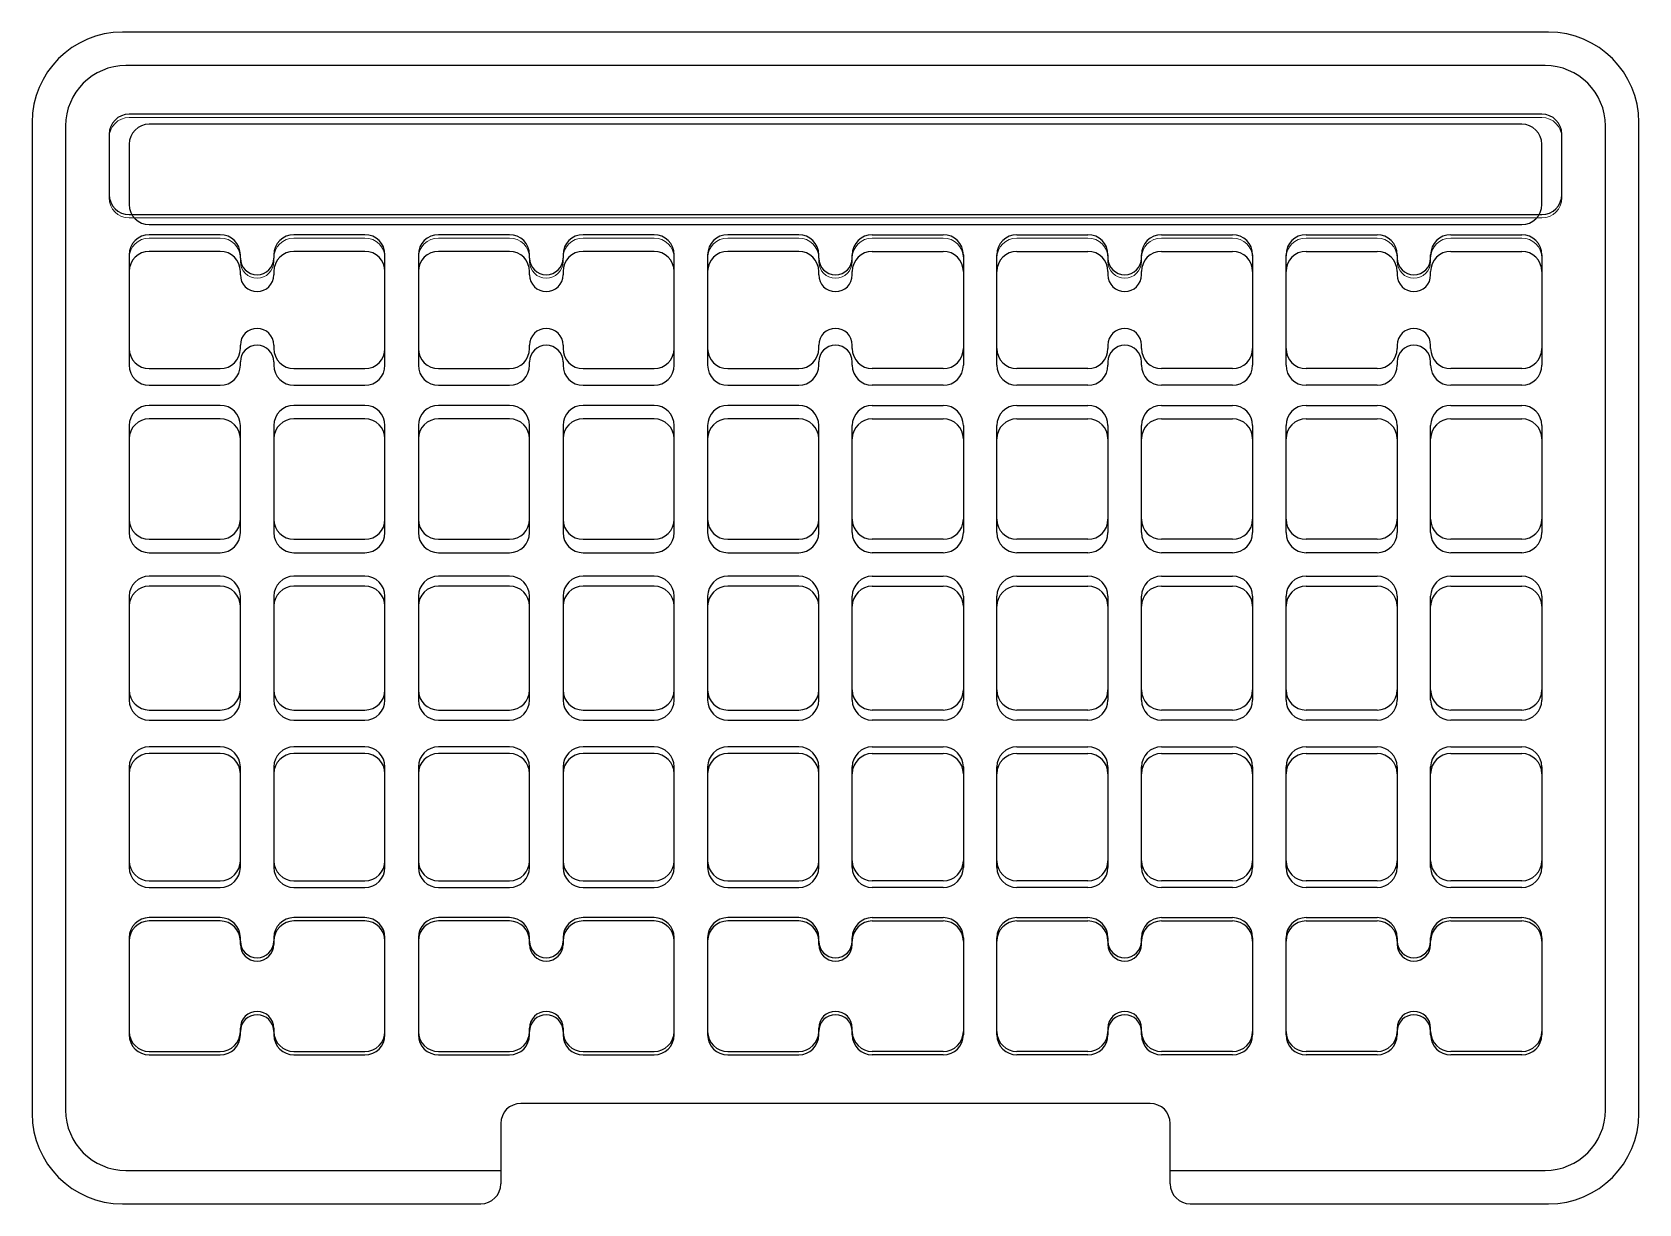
# Model space of a CAD drawing. Header units: millimetres. Extents: x -120 to 120, y -88 to 88.
import ezdxf

# ---------------------------------------------------------------- set-up
doc = ezdxf.new("R2010")
doc.units = ezdxf.units.MM
doc.layers.add('RevA', color=6, linetype='Continuous')
doc.layers.add('RevB Check', color=2, linetype='Continuous')

msp = doc.modelspace()

# ---------------------------------------------------------------- linework, layer by layer
at = {"color": 7, "linetype": 'Continuous', "lineweight": 15}
for p, q in [((106.5, 87.5), (-106.5, 87.5)), ((106, 82.5), (-106, 82.5)), ((105.5, 74.75), (-105.5, 74.75)), ((-120, 74), (-120, -74)), ((-115, 73.5), (-115, -73.5)), ((115, -73.5), (115, 73.5)), ((120, -74), (120, 74)), ((-108.5, 71.75), (-108.5, 62.75)), ((108.5, 62.75), (108.5, 71.75)), ((-105.5, 59.75), (105.5, 59.75)), ((-91.9, 56.75), (-102.5, 56.75)), ((-70.3, 56.75), (-80.9, 56.75)), ((-48.7, 56.75), (-59.3, 56.75)), ((-27.1, 56.75), (-37.7, 56.75)), ((-5.5, 56.75), (-16.1, 56.75)), ((5.5, 56.75), (16.1, 56.75)), ((27.1, 56.75), (37.7, 56.75)), ((48.7, 56.75), (59.3, 56.75)), ((70.3, 56.75), (80.9, 56.75)), ((91.9, 56.75), (102.5, 56.75)), ((-105.5, 53.75), (-105.5, 40.25)), ((-88.9, 53.25), (-88.9, 53.75)), ((-83.9, 53.75), (-83.9, 53.25)), ((-67.3, 40.25), (-67.3, 53.75)), ((-62.3, 53.75), (-62.3, 40.25)), ((-45.7, 53.25), (-45.7, 53.75)), ((-40.7, 53.75), (-40.7, 53.25)), ((-24.1, 40.25), (-24.1, 53.75)), ((-19.1, 53.75), (-19.1, 40.25)), ((-2.5, 53.25), (-2.5, 53.75)), ((2.5, 53.25), (2.5, 53.75)), ((19.1, 53.75), (19.1, 40.25)), ((24.1, 40.25), (24.1, 53.75)), ((40.7, 53.75), (40.7, 53.25)), ((45.7, 53.25), (45.7, 53.75)), ((62.3, 53.75), (62.3, 40.25)), ((67.3, 40.25), (67.3, 53.75)), ((83.9, 53.75), (83.9, 53.25)), ((88.9, 53.25), (88.9, 53.75)), ((105.5, 53.75), (105.5, 40.25)), ((-88.9, 40.25), (-88.9, 40.75)), ((-83.9, 40.75), (-83.9, 40.25)), ((-45.7, 40.25), (-45.7, 40.75)), ((-40.7, 40.75), (-40.7, 40.25)), ((-2.5, 40.25), (-2.5, 40.75)), ((2.5, 40.25), (2.5, 40.75)), ((40.7, 40.75), (40.7, 40.25)), ((45.7, 40.25), (45.7, 40.75)), ((83.9, 40.75), (83.9, 40.25)), ((88.9, 40.25), (88.9, 40.75)), ((-102.5, 37.25), (-91.9, 37.25)), ((-80.9, 37.25), (-70.3, 37.25)), ((-59.3, 37.25), (-48.7, 37.25)), ((-37.7, 37.25), (-27.1, 37.25)), ((-16.1, 37.25), (-5.5, 37.25)), ((16.1, 37.25), (5.5, 37.25)), ((37.7, 37.25), (27.1, 37.25)), ((59.3, 37.25), (48.7, 37.25)), ((80.9, 37.25), (70.3, 37.25)), ((102.5, 37.25), (91.9, 37.25)), ((-91.9, 31.75), (-102.5, 31.75)), ((-70.3, 31.75), (-80.9, 31.75)), ((-48.7, 31.75), (-59.3, 31.75)), ((-27.1, 31.75), (-37.7, 31.75)), ((-5.5, 31.75), (-16.1, 31.75)), ((5.5, 31.75), (16.1, 31.75)), ((27.1, 31.75), (37.7, 31.75)), ((48.7, 31.75), (59.3, 31.75)), ((70.3, 31.75), (80.9, 31.75)), ((91.9, 31.75), (102.5, 31.75)), ((-105.5, 28.75), (-105.5, 14.75)), ((-88.9, 14.75), (-88.9, 28.75)), ((-83.9, 28.75), (-83.9, 14.75)), ((-67.3, 14.75), (-67.3, 28.75)), ((-62.3, 28.75), (-62.3, 14.75)), ((-45.7, 14.75), (-45.7, 28.75)), ((-40.7, 28.75), (-40.7, 14.75)), ((-24.1, 14.75), (-24.1, 28.75)), ((-19.1, 28.75), (-19.1, 14.75)), ((-2.5, 14.75), (-2.5, 28.75)), ((2.5, 14.75), (2.5, 28.75)), ((19.1, 28.75), (19.1, 14.75)), ((24.1, 14.75), (24.1, 28.75)), ((40.7, 28.75), (40.7, 14.75)), ((45.7, 14.75), (45.7, 28.75)), ((62.3, 28.75), (62.3, 14.75)), ((67.3, 14.75), (67.3, 28.75)), ((83.9, 28.75), (83.9, 14.75)), ((88.9, 14.75), (88.9, 28.75)), ((105.5, 28.75), (105.5, 14.75)), ((-102.5, 11.75), (-91.9, 11.75)), ((-80.9, 11.75), (-70.3, 11.75)), ((-59.3, 11.75), (-48.7, 11.75)), ((-37.7, 11.75), (-27.1, 11.75)), ((-16.1, 11.75), (-5.5, 11.75)), ((16.1, 11.75), (5.5, 11.75)), ((37.7, 11.75), (27.1, 11.75)), ((59.3, 11.75), (48.7, 11.75)), ((80.9, 11.75), (70.3, 11.75)), ((102.5, 11.75), (91.9, 11.75)), ((-91.9, 6.25), (-102.5, 6.25)), ((-70.3, 6.25), (-80.9, 6.25)), ((-48.7, 6.25), (-59.3, 6.25)), ((-27.1, 6.25), (-37.7, 6.25)), ((-5.5, 6.25), (-16.1, 6.25)), ((5.5, 6.25), (16.1, 6.25)), ((27.1, 6.25), (37.7, 6.25)), ((48.7, 6.25), (59.3, 6.25)), ((70.3, 6.25), (80.9, 6.25)), ((91.9, 6.25), (102.5, 6.25)), ((-105.5, 3.25), (-105.5, -10.75)), ((-88.9, -10.75), (-88.9, 3.25)), ((-83.9, 3.25), (-83.9, -10.75)), ((-67.3, -10.75), (-67.3, 3.25)), ((-62.3, 3.25), (-62.3, -10.75)), ((-45.7, -10.75), (-45.7, 3.25)), ((-40.7, 3.25), (-40.7, -10.75)), ((-24.1, -10.75), (-24.1, 3.25)), ((-19.1, 3.25), (-19.1, -10.75)), ((-2.5, -10.75), (-2.5, 3.25)), ((2.5, -10.75), (2.5, 3.25)), ((19.1, 3.25), (19.1, -10.75)), ((24.1, -10.75), (24.1, 3.25)), ((40.7, 3.25), (40.7, -10.75)), ((45.7, -10.75), (45.7, 3.25)), ((62.3, 3.25), (62.3, -10.75)), ((67.3, -10.75), (67.3, 3.25)), ((83.9, 3.25), (83.9, -10.75)), ((88.9, -10.75), (88.9, 3.25)), ((105.5, 3.25), (105.5, -10.75)), ((-102.5, -13.75), (-91.9, -13.75)), ((-80.9, -13.75), (-70.3, -13.75)), ((-59.3, -13.75), (-48.7, -13.75)), ((-37.7, -13.75), (-27.1, -13.75)), ((-16.1, -13.75), (-5.5, -13.75)), ((16.1, -13.75), (5.5, -13.75)), ((37.7, -13.75), (27.1, -13.75)), ((59.3, -13.75), (48.7, -13.75)), ((80.9, -13.75), (70.3, -13.75)), ((102.5, -13.75), (91.9, -13.75)), ((-91.9, -19.25), (-102.5, -19.25)), ((-70.3, -19.25), (-80.9, -19.25)), ((-48.7, -19.25), (-59.3, -19.25)), ((-27.1, -19.25), (-37.7, -19.25)), ((-5.5, -19.25), (-16.1, -19.25)), ((5.5, -19.25), (16.1, -19.25)), ((27.1, -19.25), (37.7, -19.25)), ((48.7, -19.25), (59.3, -19.25)), ((70.3, -19.25), (80.9, -19.25)), ((91.9, -19.25), (102.5, -19.25)), ((-105.5, -22.25), (-105.5, -36.25)), ((-88.9, -36.25), (-88.9, -22.25)), ((-83.9, -22.25), (-83.9, -36.25)), ((-67.3, -36.25), (-67.3, -22.25)), ((-62.3, -22.25), (-62.3, -36.25)), ((-45.7, -36.25), (-45.7, -22.25)), ((-40.7, -22.25), (-40.7, -36.25)), ((-24.1, -36.25), (-24.1, -22.25)), ((-19.1, -22.25), (-19.1, -36.25)), ((-2.5, -36.25), (-2.5, -22.25)), ((2.5, -36.25), (2.5, -22.25)), ((19.1, -22.25), (19.1, -36.25)), ((24.1, -36.25), (24.1, -22.25)), ((40.7, -22.25), (40.7, -36.25)), ((45.7, -36.25), (45.7, -22.25)), ((62.3, -22.25), (62.3, -36.25)), ((67.3, -36.25), (67.3, -22.25)), ((83.9, -22.25), (83.9, -36.25)), ((88.9, -36.25), (88.9, -22.25)), ((105.5, -22.25), (105.5, -36.25)), ((-102.5, -39.25), (-91.9, -39.25)), ((-80.9, -39.25), (-70.3, -39.25)), ((-59.3, -39.25), (-48.7, -39.25)), ((-37.7, -39.25), (-27.1, -39.25)), ((-16.1, -39.25), (-5.5, -39.25)), ((16.1, -39.25), (5.5, -39.25)), ((37.7, -39.25), (27.1, -39.25)), ((59.3, -39.25), (48.7, -39.25)), ((80.9, -39.25), (70.3, -39.25)), ((102.5, -39.25), (91.9, -39.25)), ((-91.9, -44.75), (-102.5, -44.75)), ((-70.3, -44.75), (-80.9, -44.75)), ((-48.7, -44.75), (-59.3, -44.75)), ((-27.1, -44.75), (-37.7, -44.75)), ((-5.5, -44.75), (-16.1, -44.75)), ((5.5, -44.75), (16.1, -44.75)), ((27.1, -44.75), (37.7, -44.75)), ((48.7, -44.75), (59.3, -44.75)), ((70.3, -44.75), (80.9, -44.75)), ((91.9, -44.75), (102.5, -44.75)), ((-105.5, -47.75), (-105.5, -61.75)), ((-88.9, -48.25), (-88.9, -47.75)), ((-83.9, -47.75), (-83.9, -48.25)), ((-67.3, -61.75), (-67.3, -47.75)), ((-62.3, -47.75), (-62.3, -61.75)), ((-45.7, -48.25), (-45.7, -47.75)), ((-40.7, -47.75), (-40.7, -48.25)), ((-24.1, -61.75), (-24.1, -47.75)), ((-19.1, -47.75), (-19.1, -61.75)), ((-2.5, -48.25), (-2.5, -47.75)), ((2.5, -48.25), (2.5, -47.75)), ((19.1, -47.75), (19.1, -61.75)), ((24.1, -61.75), (24.1, -47.75)), ((40.7, -47.75), (40.7, -48.25)), ((45.7, -48.25), (45.7, -47.75)), ((62.3, -47.75), (62.3, -61.75)), ((67.3, -61.75), (67.3, -47.75)), ((83.9, -47.75), (83.9, -48.25)), ((88.9, -48.25), (88.9, -47.75)), ((105.5, -47.75), (105.5, -61.75)), ((-88.9, -61.75), (-88.9, -61.25)), ((-83.9, -61.25), (-83.9, -61.75)), ((-45.7, -61.75), (-45.7, -61.25)), ((-40.7, -61.25), (-40.7, -61.75)), ((-2.5, -61.75), (-2.5, -61.25)), ((2.5, -61.75), (2.5, -61.25)), ((40.7, -61.25), (40.7, -61.75)), ((45.7, -61.75), (45.7, -61.25)), ((83.9, -61.25), (83.9, -61.75)), ((88.9, -61.75), (88.9, -61.25)), ((-102.5, -64.75), (-91.9, -64.75)), ((-80.9, -64.75), (-70.3, -64.75)), ((-59.3, -64.75), (-48.7, -64.75)), ((-37.7, -64.75), (-27.1, -64.75)), ((-16.1, -64.75), (-5.5, -64.75)), ((16.1, -64.75), (5.5, -64.75)), ((37.7, -64.75), (27.1, -64.75)), ((59.3, -64.75), (48.7, -64.75)), ((80.9, -64.75), (70.3, -64.75)), ((102.5, -64.75), (91.9, -64.75)), ((47, -72.5), (-47, -72.5)), ((-50, -75.5), (-50, -84.5)), ((50, -84.5), (50, -75.5)), ((-106, -82.5), (-50, -82.5)), ((50, -82.5), (106, -82.5)), ((-106.5, -87.5), (-53, -87.5)), ((53, -87.5), (106.5, -87.5))]:
    msp.add_line(p, q, dxfattribs=at)
for centre, radius, start, end in [((-106.5, 74), 13.5, 90, 180), ((106.5, 74), 13.5, 0, 90), ((-106, 73.5), 9, 90, 180), ((106, 73.5), 9, 0, 90), ((-105.5, 71.75), 3, 90, 180), ((105.5, 71.75), 3, 0, 90), ((-105.5, 62.75), 3, 180, 270), ((105.5, 62.75), 3, 270, 0), ((-102.5, 53.75), 3, 90, 180), ((-91.9, 53.75), 3, 0, 90), ((-80.9, 53.75), 3, 90, 180), ((-70.3, 53.75), 3, 0, 90), ((-59.3, 53.75), 3, 90, 180), ((-48.7, 53.75), 3, 0, 90), ((-37.7, 53.75), 3, 90, 180), ((-27.1, 53.75), 3, 0, 90), ((-16.1, 53.75), 3, 90, 180), ((-5.5, 53.75), 3, 0, 90), ((5.5, 53.75), 3, 90, 180), ((16.1, 53.75), 3, 0, 90), ((27.1, 53.75), 3, 90, 180), ((37.7, 53.75), 3, 0, 90), ((48.7, 53.75), 3, 90, 180), ((59.3, 53.75), 3, 0, 90), ((70.3, 53.75), 3, 90, 180), ((80.9, 53.75), 3, 0, 90), ((91.9, 53.75), 3, 90, 180), ((102.5, 53.75), 3, 0, 90), ((-86.4, 53.25), 2.5, 180, 0), ((-43.2, 53.25), 2.5, 180, 0), ((0, 53.25), 2.5, 180, 0), ((43.2, 53.25), 2.5, 180, 0), ((86.4, 53.25), 2.5, 180, 0), ((-86.4, 40.75), 2.5, 0, 180), ((-43.2, 40.75), 2.5, 0, 180), ((0, 40.75), 2.5, 0, 180), ((43.2, 40.75), 2.5, 0, 180), ((86.4, 40.75), 2.5, 0, 180), ((-102.5, 40.25), 3, 180, 270), ((-91.9, 40.25), 3, 270, 0), ((-80.9, 40.25), 3, 180, 270), ((-70.3, 40.25), 3, 270, 0), ((-59.3, 40.25), 3, 180, 270), ((-48.7, 40.25), 3, 270, 0), ((-37.7, 40.25), 3, 180, 270), ((-27.1, 40.25), 3, 270, 0), ((-16.1, 40.25), 3, 180, 270), ((-5.5, 40.25), 3, 270, 0), ((5.5, 40.25), 3, 180, 270), ((16.1, 40.25), 3, 270, 0), ((27.1, 40.25), 3, 180, 270), ((37.7, 40.25), 3, 270, 0), ((48.7, 40.25), 3, 180, 270), ((59.3, 40.25), 3, 270, 0), ((70.3, 40.25), 3, 180, 270), ((80.9, 40.25), 3, 270, 0), ((91.9, 40.25), 3, 180, 270), ((102.5, 40.25), 3, 270, 0), ((-102.5, 28.75), 3, 90, 180), ((-91.9, 28.75), 3, 0, 90), ((-80.9, 28.75), 3, 90, 180), ((-70.3, 28.75), 3, 0, 90), ((-59.3, 28.75), 3, 90, 180), ((-48.7, 28.75), 3, 0, 90), ((-37.7, 28.75), 3, 90, 180), ((-27.1, 28.75), 3, 0, 90), ((-16.1, 28.75), 3, 90, 180), ((-5.5, 28.75), 3, 0, 90), ((5.5, 28.75), 3, 90, 180), ((16.1, 28.75), 3, 0, 90), ((27.1, 28.75), 3, 90, 180), ((37.7, 28.75), 3, 0, 90), ((48.7, 28.75), 3, 90, 180), ((59.3, 28.75), 3, 0, 90), ((70.3, 28.75), 3, 90, 180), ((80.9, 28.75), 3, 0, 90), ((91.9, 28.75), 3, 90, 180), ((102.5, 28.75), 3, 0, 90), ((-102.5, 14.75), 3, 180, 270), ((-91.9, 14.75), 3, 270, 0), ((-80.9, 14.75), 3, 180, 270), ((-70.3, 14.75), 3, 270, 0), ((-59.3, 14.75), 3, 180, 270), ((-48.7, 14.75), 3, 270, 0), ((-37.7, 14.75), 3, 180, 270), ((-27.1, 14.75), 3, 270, 0), ((-16.1, 14.75), 3, 180, 270), ((-5.5, 14.75), 3, 270, 0), ((5.5, 14.75), 3, 180, 270), ((16.1, 14.75), 3, 270, 0), ((27.1, 14.75), 3, 180, 270), ((37.7, 14.75), 3, 270, 0), ((48.7, 14.75), 3, 180, 270), ((59.3, 14.75), 3, 270, 0), ((70.3, 14.75), 3, 180, 270), ((80.9, 14.75), 3, 270, 0), ((91.9, 14.75), 3, 180, 270), ((102.5, 14.75), 3, 270, 0), ((-102.5, 3.25), 3, 90, 180), ((-91.9, 3.25), 3, 0, 90), ((-80.9, 3.25), 3, 90, 180), ((-70.3, 3.25), 3, 0, 90), ((-59.3, 3.25), 3, 90, 180), ((-48.7, 3.25), 3, 0, 90), ((-37.7, 3.25), 3, 90, 180), ((-27.1, 3.25), 3, 0, 90), ((-16.1, 3.25), 3, 90, 180), ((-5.5, 3.25), 3, 0, 90), ((5.5, 3.25), 3, 90, 180), ((16.1, 3.25), 3, 0, 90), ((27.1, 3.25), 3, 90, 180), ((37.7, 3.25), 3, 0, 90), ((48.7, 3.25), 3, 90, 180), ((59.3, 3.25), 3, 0, 90), ((70.3, 3.25), 3, 90, 180), ((80.9, 3.25), 3, 0, 90), ((91.9, 3.25), 3, 90, 180), ((102.5, 3.25), 3, 0, 90), ((-102.5, -10.75), 3, 180, 270), ((-91.9, -10.75), 3, 270, 0), ((-80.9, -10.75), 3, 180, 270), ((-70.3, -10.75), 3, 270, 0), ((-59.3, -10.75), 3, 180, 270), ((-48.7, -10.75), 3, 270, 0), ((-37.7, -10.75), 3, 180, 270), ((-27.1, -10.75), 3, 270, 0), ((-16.1, -10.75), 3, 180, 270), ((-5.5, -10.75), 3, 270, 0), ((5.5, -10.75), 3, 180, 270), ((16.1, -10.75), 3, 270, 0), ((27.1, -10.75), 3, 180, 270), ((37.7, -10.75), 3, 270, 0), ((48.7, -10.75), 3, 180, 270), ((59.3, -10.75), 3, 270, 0), ((70.3, -10.75), 3, 180, 270), ((80.9, -10.75), 3, 270, 0), ((91.9, -10.75), 3, 180, 270), ((102.5, -10.75), 3, 270, 0), ((-102.5, -22.25), 3, 90, 180), ((-91.9, -22.25), 3, 0, 90), ((-80.9, -22.25), 3, 90, 180), ((-70.3, -22.25), 3, 0, 90), ((-59.3, -22.25), 3, 90, 180), ((-48.7, -22.25), 3, 0, 90), ((-37.7, -22.25), 3, 90, 180), ((-27.1, -22.25), 3, 0, 90), ((-16.1, -22.25), 3, 90, 180), ((-5.5, -22.25), 3, 0, 90), ((5.5, -22.25), 3, 90, 180), ((16.1, -22.25), 3, 0, 90), ((27.1, -22.25), 3, 90, 180), ((37.7, -22.25), 3, 0, 90), ((48.7, -22.25), 3, 90, 180), ((59.3, -22.25), 3, 0, 90), ((70.3, -22.25), 3, 90, 180), ((80.9, -22.25), 3, 0, 90), ((91.9, -22.25), 3, 90, 180), ((102.5, -22.25), 3, 0, 90), ((-102.5, -36.25), 3, 180, 270), ((-91.9, -36.25), 3, 270, 0), ((-80.9, -36.25), 3, 180, 270), ((-70.3, -36.25), 3, 270, 0), ((-59.3, -36.25), 3, 180, 270), ((-48.7, -36.25), 3, 270, 0), ((-37.7, -36.25), 3, 180, 270), ((-27.1, -36.25), 3, 270, 0), ((-16.1, -36.25), 3, 180, 270), ((-5.5, -36.25), 3, 270, 0), ((5.5, -36.25), 3, 180, 270), ((16.1, -36.25), 3, 270, 0), ((27.1, -36.25), 3, 180, 270), ((37.7, -36.25), 3, 270, 0), ((48.7, -36.25), 3, 180, 270), ((59.3, -36.25), 3, 270, 0), ((70.3, -36.25), 3, 180, 270), ((80.9, -36.25), 3, 270, 0), ((91.9, -36.25), 3, 180, 270), ((102.5, -36.25), 3, 270, 0), ((-102.5, -47.75), 3, 90, 180), ((-91.9, -47.75), 3, 0, 90), ((-80.9, -47.75), 3, 90, 180), ((-70.3, -47.75), 3, 0, 90), ((-59.3, -47.75), 3, 90, 180), ((-48.7, -47.75), 3, 0, 90), ((-37.7, -47.75), 3, 90, 180), ((-27.1, -47.75), 3, 0, 90), ((-16.1, -47.75), 3, 90, 180), ((-5.5, -47.75), 3, 0, 90), ((5.5, -47.75), 3, 90, 180), ((16.1, -47.75), 3, 0, 90), ((27.1, -47.75), 3, 90, 180), ((37.7, -47.75), 3, 0, 90), ((48.7, -47.75), 3, 90, 180), ((59.3, -47.75), 3, 0, 90), ((70.3, -47.75), 3, 90, 180), ((80.9, -47.75), 3, 0, 90), ((91.9, -47.75), 3, 90, 180), ((102.5, -47.75), 3, 0, 90), ((-86.4, -48.25), 2.5, 180, 0), ((-43.2, -48.25), 2.5, 180, 0), ((0, -48.25), 2.5, 180, 0), ((43.2, -48.25), 2.5, 180, 0), ((86.4, -48.25), 2.5, 180, 0), ((-86.4, -61.25), 2.5, 0, 180), ((-43.2, -61.25), 2.5, 0, 180), ((0, -61.25), 2.5, 0, 180), ((43.2, -61.25), 2.5, 0, 180), ((86.4, -61.25), 2.5, 0, 180), ((-102.5, -61.75), 3, 180, 270), ((-91.9, -61.75), 3, 270, 0), ((-80.9, -61.75), 3, 180, 270), ((-70.3, -61.75), 3, 270, 0), ((-59.3, -61.75), 3, 180, 270), ((-48.7, -61.75), 3, 270, 0), ((-37.7, -61.75), 3, 180, 270), ((-27.1, -61.75), 3, 270, 0), ((-16.1, -61.75), 3, 180, 270), ((-5.5, -61.75), 3, 270, 0), ((5.5, -61.75), 3, 180, 270), ((16.1, -61.75), 3, 270, 0), ((27.1, -61.75), 3, 180, 270), ((37.7, -61.75), 3, 270, 0), ((48.7, -61.75), 3, 180, 270), ((59.3, -61.75), 3, 270, 0), ((70.3, -61.75), 3, 180, 270), ((80.9, -61.75), 3, 270, 0), ((91.9, -61.75), 3, 180, 270), ((102.5, -61.75), 3, 270, 0), ((-106.5, -74), 13.5, 180, 270), ((-106, -73.5), 9, 180, 270), ((-47, -75.5), 3, 90, 180), ((47, -75.5), 3, 0, 90), ((106, -73.5), 9, 270, 0), ((106.5, -74), 13.5, 270, 0), ((-53, -84.5), 3, 270, 0), ((53, -84.5), 3, 180, 270)]:
    msp.add_arc(centre, radius, start, end, dxfattribs=at)
at = {"layer": 'RevA'}
for p, q in [((106.5, 87.5), (-106.5, 87.5)), ((106, 82.5), (-106, 82.5)), ((-120, 74), (-120, -74)), ((-115, 73.5), (-115, -73.5)), ((102.5, 73.75), (-102.5, 73.75)), ((115, -73.5), (115, 73.5)), ((120, -74), (120, 74)), ((-105.5, 70.75), (-105.5, 61.75)), ((105.5, 61.75), (105.5, 70.75)), ((-102.5, 58.75), (102.5, 58.75)), ((-91.9, 54.75), (-102.5, 54.75)), ((-70.3, 54.75), (-80.9, 54.75)), ((-48.7, 54.75), (-59.3, 54.75)), ((-27.1, 54.75), (-37.7, 54.75)), ((-5.5, 54.75), (-16.1, 54.75)), ((5.5, 54.75), (16.1, 54.75)), ((27.1, 54.75), (37.7, 54.75)), ((48.7, 54.75), (59.3, 54.75)), ((70.3, 54.75), (80.9, 54.75)), ((91.9, 54.75), (102.5, 54.75)), ((-105.5, 51.75), (-105.5, 37.75)), ((-88.9, 51.25), (-88.9, 51.75)), ((-83.9, 51.75), (-83.9, 51.25)), ((-67.3, 37.75), (-67.3, 51.75)), ((-62.3, 51.75), (-62.3, 37.75)), ((-45.7, 51.25), (-45.7, 51.75)), ((-40.7, 51.75), (-40.7, 51.25)), ((-24.1, 37.75), (-24.1, 51.75)), ((-19.1, 51.75), (-19.1, 37.75)), ((-2.5, 51.25), (-2.5, 51.75)), ((2.5, 51.25), (2.5, 51.75)), ((19.1, 51.75), (19.1, 37.75)), ((24.1, 37.75), (24.1, 51.75)), ((40.7, 51.75), (40.7, 51.25)), ((45.7, 51.25), (45.7, 51.75)), ((62.3, 51.75), (62.3, 37.75)), ((67.3, 37.75), (67.3, 51.75)), ((83.9, 51.75), (83.9, 51.25)), ((88.9, 51.25), (88.9, 51.75)), ((105.5, 51.75), (105.5, 37.75)), ((-88.9, 37.75), (-88.9, 38.25)), ((-83.9, 38.25), (-83.9, 37.75)), ((-45.7, 37.75), (-45.7, 38.25)), ((-40.7, 38.25), (-40.7, 37.75)), ((-2.5, 37.75), (-2.5, 38.25)), ((2.5, 37.75), (2.5, 38.25)), ((40.7, 38.25), (40.7, 37.75)), ((45.7, 37.75), (45.7, 38.25)), ((83.9, 38.25), (83.9, 37.75)), ((88.9, 37.75), (88.9, 38.25)), ((-102.5, 34.75), (-91.9, 34.75)), ((-80.9, 34.75), (-70.3, 34.75)), ((-59.3, 34.75), (-48.7, 34.75)), ((-37.7, 34.75), (-27.1, 34.75)), ((-16.1, 34.75), (-5.5, 34.75)), ((16.1, 34.75), (5.5, 34.75)), ((37.7, 34.75), (27.1, 34.75)), ((59.3, 34.75), (48.7, 34.75)), ((80.9, 34.75), (70.3, 34.75)), ((102.5, 34.75), (91.9, 34.75)), ((-91.9, 29.75), (-102.5, 29.75)), ((-70.3, 29.75), (-80.9, 29.75)), ((-48.7, 29.75), (-59.3, 29.75)), ((-27.1, 29.75), (-37.7, 29.75)), ((-5.5, 29.75), (-16.1, 29.75)), ((5.5, 29.75), (16.1, 29.75)), ((27.1, 29.75), (37.7, 29.75)), ((48.7, 29.75), (59.3, 29.75)), ((70.3, 29.75), (80.9, 29.75)), ((91.9, 29.75), (102.5, 29.75)), ((-105.5, 26.75), (-105.5, 12.75)), ((-88.9, 12.75), (-88.9, 26.75)), ((-83.9, 26.75), (-83.9, 12.75)), ((-67.3, 12.75), (-67.3, 26.75)), ((-62.3, 26.75), (-62.3, 12.75)), ((-45.7, 12.75), (-45.7, 26.75)), ((-40.7, 26.75), (-40.7, 12.75)), ((-24.1, 12.75), (-24.1, 26.75)), ((-19.1, 26.75), (-19.1, 12.75)), ((-2.5, 12.75), (-2.5, 26.75)), ((2.5, 12.75), (2.5, 26.75)), ((19.1, 26.75), (19.1, 12.75)), ((24.1, 12.75), (24.1, 26.75)), ((40.7, 26.75), (40.7, 12.75)), ((45.7, 12.75), (45.7, 26.75)), ((62.3, 26.75), (62.3, 12.75)), ((67.3, 12.75), (67.3, 26.75)), ((83.9, 26.75), (83.9, 12.75)), ((88.9, 12.75), (88.9, 26.75)), ((105.5, 26.75), (105.5, 12.75)), ((-102.5, 9.75), (-91.9, 9.75)), ((-80.9, 9.75), (-70.3, 9.75)), ((-59.3, 9.75), (-48.7, 9.75)), ((-37.7, 9.75), (-27.1, 9.75)), ((-16.1, 9.75), (-5.5, 9.75)), ((16.1, 9.75), (5.5, 9.75)), ((37.7, 9.75), (27.1, 9.75)), ((59.3, 9.75), (48.7, 9.75)), ((80.9, 9.75), (70.3, 9.75)), ((102.5, 9.75), (91.9, 9.75)), ((-91.9, 4.75), (-102.5, 4.75)), ((-70.3, 4.75), (-80.9, 4.75)), ((-48.7, 4.75), (-59.3, 4.75)), ((-27.1, 4.75), (-37.7, 4.75)), ((-5.5, 4.75), (-16.1, 4.75)), ((5.5, 4.75), (16.1, 4.75)), ((27.1, 4.75), (37.7, 4.75)), ((48.7, 4.75), (59.3, 4.75)), ((70.3, 4.75), (80.9, 4.75)), ((91.9, 4.75), (102.5, 4.75)), ((-105.5, 1.75), (-105.5, -12.25)), ((-88.9, -12.25), (-88.9, 1.75)), ((-83.9, 1.75), (-83.9, -12.25)), ((-67.3, -12.25), (-67.3, 1.75)), ((-62.3, 1.75), (-62.3, -12.25)), ((-45.7, -12.25), (-45.7, 1.75)), ((-40.7, 1.75), (-40.7, -12.25)), ((-24.1, -12.25), (-24.1, 1.75)), ((-19.1, 1.75), (-19.1, -12.25)), ((-2.5, -12.25), (-2.5, 1.75)), ((2.5, -12.25), (2.5, 1.75)), ((19.1, 1.75), (19.1, -12.25)), ((24.1, -12.25), (24.1, 1.75)), ((40.7, 1.75), (40.7, -12.25)), ((45.7, -12.25), (45.7, 1.75)), ((62.3, 1.75), (62.3, -12.25)), ((67.3, -12.25), (67.3, 1.75)), ((83.9, 1.75), (83.9, -12.25)), ((88.9, -12.25), (88.9, 1.75)), ((105.5, 1.75), (105.5, -12.25)), ((-102.5, -15.25), (-91.9, -15.25)), ((-80.9, -15.25), (-70.3, -15.25)), ((-59.3, -15.25), (-48.7, -15.25)), ((-37.7, -15.25), (-27.1, -15.25)), ((-16.1, -15.25), (-5.5, -15.25)), ((16.1, -15.25), (5.5, -15.25)), ((37.7, -15.25), (27.1, -15.25)), ((59.3, -15.25), (48.7, -15.25)), ((80.9, -15.25), (70.3, -15.25)), ((102.5, -15.25), (91.9, -15.25)), ((-91.9, -20.25), (-102.5, -20.25)), ((-70.3, -20.25), (-80.9, -20.25)), ((-48.7, -20.25), (-59.3, -20.25)), ((-27.1, -20.25), (-37.7, -20.25)), ((-5.5, -20.25), (-16.1, -20.25)), ((5.5, -20.25), (16.1, -20.25)), ((27.1, -20.25), (37.7, -20.25)), ((48.7, -20.25), (59.3, -20.25)), ((70.3, -20.25), (80.9, -20.25)), ((91.9, -20.25), (102.5, -20.25)), ((-105.5, -23.25), (-105.5, -37.25)), ((-88.9, -37.25), (-88.9, -23.25)), ((-83.9, -23.25), (-83.9, -37.25)), ((-67.3, -37.25), (-67.3, -23.25)), ((-62.3, -23.25), (-62.3, -37.25)), ((-45.7, -37.25), (-45.7, -23.25)), ((-40.7, -23.25), (-40.7, -37.25)), ((-24.1, -37.25), (-24.1, -23.25)), ((-19.1, -23.25), (-19.1, -37.25)), ((-2.5, -37.25), (-2.5, -23.25)), ((2.5, -37.25), (2.5, -23.25)), ((19.1, -23.25), (19.1, -37.25)), ((24.1, -37.25), (24.1, -23.25)), ((40.7, -23.25), (40.7, -37.25)), ((45.7, -37.25), (45.7, -23.25)), ((62.3, -23.25), (62.3, -37.25)), ((67.3, -37.25), (67.3, -23.25)), ((83.9, -23.25), (83.9, -37.25)), ((88.9, -37.25), (88.9, -23.25)), ((105.5, -23.25), (105.5, -37.25)), ((-102.5, -40.25), (-91.9, -40.25)), ((-80.9, -40.25), (-70.3, -40.25)), ((-59.3, -40.25), (-48.7, -40.25)), ((-37.7, -40.25), (-27.1, -40.25)), ((-16.1, -40.25), (-5.5, -40.25)), ((16.1, -40.25), (5.5, -40.25)), ((37.7, -40.25), (27.1, -40.25)), ((59.3, -40.25), (48.7, -40.25)), ((80.9, -40.25), (70.3, -40.25)), ((102.5, -40.25), (91.9, -40.25)), ((-91.9, -45.25), (-102.5, -45.25)), ((-70.3, -45.25), (-80.9, -45.25)), ((-48.7, -45.25), (-59.3, -45.25)), ((-27.1, -45.25), (-37.7, -45.25)), ((-5.5, -45.25), (-16.1, -45.25)), ((5.5, -45.25), (16.1, -45.25)), ((27.1, -45.25), (37.7, -45.25)), ((48.7, -45.25), (59.3, -45.25)), ((70.3, -45.25), (80.9, -45.25)), ((91.9, -45.25), (102.5, -45.25)), ((-105.5, -48.25), (-105.5, -62.25)), ((-88.9, -48.75), (-88.9, -48.25)), ((-83.9, -48.25), (-83.9, -48.75)), ((-67.3, -62.25), (-67.3, -48.25)), ((-62.3, -48.25), (-62.3, -62.25)), ((-45.7, -48.75), (-45.7, -48.25)), ((-40.7, -48.25), (-40.7, -48.75)), ((-24.1, -62.25), (-24.1, -48.25)), ((-19.1, -48.25), (-19.1, -62.25)), ((-2.5, -48.75), (-2.5, -48.25)), ((2.5, -48.75), (2.5, -48.25)), ((19.1, -48.25), (19.1, -62.25)), ((24.1, -62.25), (24.1, -48.25)), ((40.7, -48.25), (40.7, -48.75)), ((45.7, -48.75), (45.7, -48.25)), ((62.3, -48.25), (62.3, -62.25)), ((67.3, -62.25), (67.3, -48.25)), ((83.9, -48.25), (83.9, -48.75)), ((88.9, -48.75), (88.9, -48.25)), ((105.5, -48.25), (105.5, -62.25)), ((-88.9, -62.25), (-88.9, -61.75)), ((-83.9, -61.75), (-83.9, -62.25)), ((-45.7, -62.25), (-45.7, -61.75)), ((-40.7, -61.75), (-40.7, -62.25)), ((-2.5, -62.25), (-2.5, -61.75)), ((2.5, -62.25), (2.5, -61.75)), ((40.7, -61.75), (40.7, -62.25)), ((45.7, -62.25), (45.7, -61.75)), ((83.9, -61.75), (83.9, -62.25)), ((88.9, -62.25), (88.9, -61.75)), ((-102.5, -65.25), (-91.9, -65.25)), ((-80.9, -65.25), (-70.3, -65.25)), ((-59.3, -65.25), (-48.7, -65.25)), ((-37.7, -65.25), (-27.1, -65.25)), ((-16.1, -65.25), (-5.5, -65.25)), ((16.1, -65.25), (5.5, -65.25)), ((37.7, -65.25), (27.1, -65.25)), ((59.3, -65.25), (48.7, -65.25)), ((80.9, -65.25), (70.3, -65.25)), ((102.5, -65.25), (91.9, -65.25)), ((47, -72.5), (-47, -72.5)), ((-50, -75.5), (-50, -84.5)), ((50, -84.5), (50, -75.5)), ((-106, -82.5), (-50, -82.5)), ((50, -82.5), (106, -82.5)), ((-106.5, -87.5), (-53, -87.5)), ((53, -87.5), (106.5, -87.5))]:
    msp.add_line(p, q, dxfattribs=at)
for centre, radius, start, end in [((-106.5, 74), 13.5, 90, 180), ((106.5, 74), 13.5, 0, 90), ((-106, 73.5), 9, 90, 180), ((106, 73.5), 9, 0, 90), ((-102.5, 70.75), 3, 90, 180), ((102.5, 70.75), 3, 0, 90), ((-102.5, 61.75), 3, 180, 270), ((102.5, 61.75), 3, 270, 0), ((-102.5, 51.75), 3, 90, 180), ((-91.9, 51.75), 3, 0, 90), ((-80.9, 51.75), 3, 90, 180), ((-70.3, 51.75), 3, 0, 90), ((-59.3, 51.75), 3, 90, 180), ((-48.7, 51.75), 3, 0, 90), ((-37.7, 51.75), 3, 90, 180), ((-27.1, 51.75), 3, 0, 90), ((-16.1, 51.75), 3, 90, 180), ((-5.5, 51.75), 3, 0, 90), ((5.5, 51.75), 3, 90, 180), ((16.1, 51.75), 3, 0, 90), ((27.1, 51.75), 3, 90, 180), ((37.7, 51.75), 3, 0, 90), ((48.7, 51.75), 3, 90, 180), ((59.3, 51.75), 3, 0, 90), ((70.3, 51.75), 3, 90, 180), ((80.9, 51.75), 3, 0, 90), ((91.9, 51.75), 3, 90, 180), ((102.5, 51.75), 3, 0, 90), ((-86.4, 51.25), 2.5, 180, 0), ((-43.2, 51.25), 2.5, 180, 0), ((0, 51.25), 2.5, 180, 0), ((43.2, 51.25), 2.5, 180, 0), ((86.4, 51.25), 2.5, 180, 0), ((-86.4, 38.25), 2.5, 0, 180), ((-43.2, 38.25), 2.5, 0, 180), ((0, 38.25), 2.5, 0, 180), ((43.2, 38.25), 2.5, 0, 180), ((86.4, 38.25), 2.5, 0, 180), ((-102.5, 37.75), 3, 180, 270), ((-91.9, 37.75), 3, 270, 0), ((-80.9, 37.75), 3, 180, 270), ((-70.3, 37.75), 3, 270, 0), ((-59.3, 37.75), 3, 180, 270), ((-48.7, 37.75), 3, 270, 0), ((-37.7, 37.75), 3, 180, 270), ((-27.1, 37.75), 3, 270, 0), ((-16.1, 37.75), 3, 180, 270), ((-5.5, 37.75), 3, 270, 0), ((5.5, 37.75), 3, 180, 270), ((16.1, 37.75), 3, 270, 0), ((27.1, 37.75), 3, 180, 270), ((37.7, 37.75), 3, 270, 0), ((48.7, 37.75), 3, 180, 270), ((59.3, 37.75), 3, 270, 0), ((70.3, 37.75), 3, 180, 270), ((80.9, 37.75), 3, 270, 0), ((91.9, 37.75), 3, 180, 270), ((102.5, 37.75), 3, 270, 0), ((-102.5, 26.75), 3, 90, 180), ((-91.9, 26.75), 3, 0, 90), ((-80.9, 26.75), 3, 90, 180), ((-70.3, 26.75), 3, 0, 90), ((-59.3, 26.75), 3, 90, 180), ((-48.7, 26.75), 3, 0, 90), ((-37.7, 26.75), 3, 90, 180), ((-27.1, 26.75), 3, 0, 90), ((-16.1, 26.75), 3, 90, 180), ((-5.5, 26.75), 3, 0, 90), ((5.5, 26.75), 3, 90, 180), ((16.1, 26.75), 3, 0, 90), ((27.1, 26.75), 3, 90, 180), ((37.7, 26.75), 3, 0, 90), ((48.7, 26.75), 3, 90, 180), ((59.3, 26.75), 3, 0, 90), ((70.3, 26.75), 3, 90, 180), ((80.9, 26.75), 3, 0, 90), ((91.9, 26.75), 3, 90, 180), ((102.5, 26.75), 3, 0, 90), ((-102.5, 12.75), 3, 180, 270), ((-91.9, 12.75), 3, 270, 0), ((-80.9, 12.75), 3, 180, 270), ((-70.3, 12.75), 3, 270, 0), ((-59.3, 12.75), 3, 180, 270), ((-48.7, 12.75), 3, 270, 0), ((-37.7, 12.75), 3, 180, 270), ((-27.1, 12.75), 3, 270, 0), ((-16.1, 12.75), 3, 180, 270), ((-5.5, 12.75), 3, 270, 0), ((5.5, 12.75), 3, 180, 270), ((16.1, 12.75), 3, 270, 0), ((27.1, 12.75), 3, 180, 270), ((37.7, 12.75), 3, 270, 0), ((48.7, 12.75), 3, 180, 270), ((59.3, 12.75), 3, 270, 0), ((70.3, 12.75), 3, 180, 270), ((80.9, 12.75), 3, 270, 0), ((91.9, 12.75), 3, 180, 270), ((102.5, 12.75), 3, 270, 0), ((-102.5, 1.75), 3, 90, 180), ((-91.9, 1.75), 3, 0, 90), ((-80.9, 1.75), 3, 90, 180), ((-70.3, 1.75), 3, 0, 90), ((-59.3, 1.75), 3, 90, 180), ((-48.7, 1.75), 3, 0, 90), ((-37.7, 1.75), 3, 90, 180), ((-27.1, 1.75), 3, 0, 90), ((-16.1, 1.75), 3, 90, 180), ((-5.5, 1.75), 3, 0, 90), ((5.5, 1.75), 3, 90, 180), ((16.1, 1.75), 3, 0, 90), ((27.1, 1.75), 3, 90, 180), ((37.7, 1.75), 3, 0, 90), ((48.7, 1.75), 3, 90, 180), ((59.3, 1.75), 3, 0, 90), ((70.3, 1.75), 3, 90, 180), ((80.9, 1.75), 3, 0, 90), ((91.9, 1.75), 3, 90, 180), ((102.5, 1.75), 3, 0, 90), ((-102.5, -12.25), 3, 180, 270), ((-91.9, -12.25), 3, 270, 0), ((-80.9, -12.25), 3, 180, 270), ((-70.3, -12.25), 3, 270, 0), ((-59.3, -12.25), 3, 180, 270), ((-48.7, -12.25), 3, 270, 0), ((-37.7, -12.25), 3, 180, 270), ((-27.1, -12.25), 3, 270, 0), ((-16.1, -12.25), 3, 180, 270), ((-5.5, -12.25), 3, 270, 0), ((5.5, -12.25), 3, 180, 270), ((16.1, -12.25), 3, 270, 0), ((27.1, -12.25), 3, 180, 270), ((37.7, -12.25), 3, 270, 0), ((48.7, -12.25), 3, 180, 270), ((59.3, -12.25), 3, 270, 0), ((70.3, -12.25), 3, 180, 270), ((80.9, -12.25), 3, 270, 0), ((91.9, -12.25), 3, 180, 270), ((102.5, -12.25), 3, 270, 0), ((-102.5, -23.25), 3, 90, 180), ((-91.9, -23.25), 3, 0, 90), ((-80.9, -23.25), 3, 90, 180), ((-70.3, -23.25), 3, 0, 90), ((-59.3, -23.25), 3, 90, 180), ((-48.7, -23.25), 3, 0, 90), ((-37.7, -23.25), 3, 90, 180), ((-27.1, -23.25), 3, 0, 90), ((-16.1, -23.25), 3, 90, 180), ((-5.5, -23.25), 3, 0, 90), ((5.5, -23.25), 3, 90, 180), ((16.1, -23.25), 3, 0, 90), ((27.1, -23.25), 3, 90, 180), ((37.7, -23.25), 3, 0, 90), ((48.7, -23.25), 3, 90, 180), ((59.3, -23.25), 3, 0, 90), ((70.3, -23.25), 3, 90, 180), ((80.9, -23.25), 3, 0, 90), ((91.9, -23.25), 3, 90, 180), ((102.5, -23.25), 3, 0, 90), ((-102.5, -37.25), 3, 180, 270), ((-91.9, -37.25), 3, 270, 0), ((-80.9, -37.25), 3, 180, 270), ((-70.3, -37.25), 3, 270, 0), ((-59.3, -37.25), 3, 180, 270), ((-48.7, -37.25), 3, 270, 0), ((-37.7, -37.25), 3, 180, 270), ((-27.1, -37.25), 3, 270, 0), ((-16.1, -37.25), 3, 180, 270), ((-5.5, -37.25), 3, 270, 0), ((5.5, -37.25), 3, 180, 270), ((16.1, -37.25), 3, 270, 0), ((27.1, -37.25), 3, 180, 270), ((37.7, -37.25), 3, 270, 0), ((48.7, -37.25), 3, 180, 270), ((59.3, -37.25), 3, 270, 0), ((70.3, -37.25), 3, 180, 270), ((80.9, -37.25), 3, 270, 0), ((91.9, -37.25), 3, 180, 270), ((102.5, -37.25), 3, 270, 0), ((-102.5, -48.25), 3, 90, 180), ((-91.9, -48.25), 3, 0, 90), ((-80.9, -48.25), 3, 90, 180), ((-70.3, -48.25), 3, 0, 90), ((-59.3, -48.25), 3, 90, 180), ((-48.7, -48.25), 3, 0, 90), ((-37.7, -48.25), 3, 90, 180), ((-27.1, -48.25), 3, 0, 90), ((-16.1, -48.25), 3, 90, 180), ((-5.5, -48.25), 3, 0, 90), ((5.5, -48.25), 3, 90, 180), ((16.1, -48.25), 3, 0, 90), ((27.1, -48.25), 3, 90, 180), ((37.7, -48.25), 3, 0, 90), ((48.7, -48.25), 3, 90, 180), ((59.3, -48.25), 3, 0, 90), ((70.3, -48.25), 3, 90, 180), ((80.9, -48.25), 3, 0, 90), ((91.9, -48.25), 3, 90, 180), ((102.5, -48.25), 3, 0, 90), ((-86.4, -48.75), 2.5, 180, 0), ((-43.2, -48.75), 2.5, 180, 0), ((0, -48.75), 2.5, 180, 0), ((43.2, -48.75), 2.5, 180, 0), ((86.4, -48.75), 2.5, 180, 0), ((-86.4, -61.75), 2.5, 0, 180), ((-43.2, -61.75), 2.5, 0, 180), ((0, -61.75), 2.5, 0, 180), ((43.2, -61.75), 2.5, 0, 180), ((86.4, -61.75), 2.5, 0, 180), ((-102.5, -62.25), 3, 180, 270), ((-91.9, -62.25), 3, 270, 0), ((-80.9, -62.25), 3, 180, 270), ((-70.3, -62.25), 3, 270, 0), ((-59.3, -62.25), 3, 180, 270), ((-48.7, -62.25), 3, 270, 0), ((-37.7, -62.25), 3, 180, 270), ((-27.1, -62.25), 3, 270, 0), ((-16.1, -62.25), 3, 180, 270), ((-5.5, -62.25), 3, 270, 0), ((5.5, -62.25), 3, 180, 270), ((16.1, -62.25), 3, 270, 0), ((27.1, -62.25), 3, 180, 270), ((37.7, -62.25), 3, 270, 0), ((48.7, -62.25), 3, 180, 270), ((59.3, -62.25), 3, 270, 0), ((70.3, -62.25), 3, 180, 270), ((80.9, -62.25), 3, 270, 0), ((91.9, -62.25), 3, 180, 270), ((102.5, -62.25), 3, 270, 0), ((-106.5, -74), 13.5, 180, 270), ((-106, -73.5), 9, 180, 270), ((-47, -75.5), 3, 90, 180), ((47, -75.5), 3, 0, 90), ((106, -73.5), 9, 270, 0), ((106.5, -74), 13.5, 270, 0), ((-53, -84.5), 3, 270, 0), ((53, -84.5), 3, 180, 270)]:
    msp.add_arc(centre, radius, start, end, dxfattribs=at)
at = {"layer": 'RevB Check'}
for p, q in [((106.5, 87.5), (-106.5, 87.5)), ((106, 82.5), (-106, 82.5)), ((105.5, 75.25), (-105.5, 75.25)), ((-120, 74), (-120, -74)), ((-115, 73.5), (-115, -73.5)), ((-108.5, 72.25), (-108.5, 63.25)), ((108.5, 63.25), (108.5, 72.25)), ((115, -73.5), (115, 73.5)), ((120, -74), (120, 74)), ((-105.5, 60.25), (105.5, 60.25)), ((-91.9, 57.25), (-102.5, 57.25)), ((-70.3, 57.25), (-80.9, 57.25)), ((-48.7, 57.25), (-59.3, 57.25)), ((-27.1, 57.25), (-37.7, 57.25)), ((-5.5, 57.25), (-16.1, 57.25)), ((5.5, 57.25), (16.1, 57.25)), ((27.1, 57.25), (37.7, 57.25)), ((48.7, 57.25), (59.3, 57.25)), ((70.3, 57.25), (80.9, 57.25)), ((91.9, 57.25), (102.5, 57.25)), ((-105.5, 54.25), (-105.5, 40.25)), ((-88.9, 53.75), (-88.9, 54.25)), ((-83.9, 54.25), (-83.9, 53.75)), ((-67.3, 40.25), (-67.3, 54.25)), ((-62.3, 54.25), (-62.3, 40.25)), ((-45.7, 53.75), (-45.7, 54.25)), ((-40.7, 54.25), (-40.7, 53.75)), ((-24.1, 40.25), (-24.1, 54.25)), ((-19.1, 54.25), (-19.1, 40.25)), ((-2.5, 53.75), (-2.5, 54.25)), ((2.5, 53.75), (2.5, 54.25)), ((19.1, 54.25), (19.1, 40.25)), ((24.1, 40.25), (24.1, 54.25)), ((40.7, 54.25), (40.7, 53.75)), ((45.7, 53.75), (45.7, 54.25)), ((62.3, 54.25), (62.3, 40.25)), ((67.3, 40.25), (67.3, 54.25)), ((83.9, 54.25), (83.9, 53.75)), ((88.9, 53.75), (88.9, 54.25)), ((105.5, 54.25), (105.5, 40.25)), ((-88.9, 40.25), (-88.9, 40.75)), ((-83.9, 40.75), (-83.9, 40.25)), ((-45.7, 40.25), (-45.7, 40.75)), ((-40.7, 40.75), (-40.7, 40.25)), ((-2.5, 40.25), (-2.5, 40.75)), ((2.5, 40.25), (2.5, 40.75)), ((40.7, 40.75), (40.7, 40.25)), ((45.7, 40.25), (45.7, 40.75)), ((83.9, 40.75), (83.9, 40.25)), ((88.9, 40.25), (88.9, 40.75)), ((-102.5, 37.25), (-91.9, 37.25)), ((-80.9, 37.25), (-70.3, 37.25)), ((-59.3, 37.25), (-48.7, 37.25)), ((-37.7, 37.25), (-27.1, 37.25)), ((-16.1, 37.25), (-5.5, 37.25)), ((16.1, 37.25), (5.5, 37.25)), ((37.7, 37.25), (27.1, 37.25)), ((59.3, 37.25), (48.7, 37.25)), ((80.9, 37.25), (70.3, 37.25)), ((102.5, 37.25), (91.9, 37.25)), ((-91.9, 31.75), (-102.5, 31.75)), ((-70.3, 31.75), (-80.9, 31.75)), ((-48.7, 31.75), (-59.3, 31.75)), ((-27.1, 31.75), (-37.7, 31.75)), ((-5.5, 31.75), (-16.1, 31.75)), ((5.5, 31.75), (16.1, 31.75)), ((27.1, 31.75), (37.7, 31.75)), ((48.7, 31.75), (59.3, 31.75)), ((70.3, 31.75), (80.9, 31.75)), ((91.9, 31.75), (102.5, 31.75)), ((-105.5, 28.75), (-105.5, 14.75)), ((-88.9, 14.75), (-88.9, 28.75)), ((-83.9, 28.75), (-83.9, 14.75)), ((-67.3, 14.75), (-67.3, 28.75)), ((-62.3, 28.75), (-62.3, 14.75)), ((-45.7, 14.75), (-45.7, 28.75)), ((-40.7, 28.75), (-40.7, 14.75)), ((-24.1, 14.75), (-24.1, 28.75)), ((-19.1, 28.75), (-19.1, 14.75)), ((-2.5, 14.75), (-2.5, 28.75)), ((2.5, 14.75), (2.5, 28.75)), ((19.1, 28.75), (19.1, 14.75)), ((24.1, 14.75), (24.1, 28.75)), ((40.7, 28.75), (40.7, 14.75)), ((45.7, 14.75), (45.7, 28.75)), ((62.3, 28.75), (62.3, 14.75)), ((67.3, 14.75), (67.3, 28.75)), ((83.9, 28.75), (83.9, 14.75)), ((88.9, 14.75), (88.9, 28.75)), ((105.5, 28.75), (105.5, 14.75)), ((-102.5, 11.75), (-91.9, 11.75)), ((-80.9, 11.75), (-70.3, 11.75)), ((-59.3, 11.75), (-48.7, 11.75)), ((-37.7, 11.75), (-27.1, 11.75)), ((-16.1, 11.75), (-5.5, 11.75)), ((16.1, 11.75), (5.5, 11.75)), ((37.7, 11.75), (27.1, 11.75)), ((59.3, 11.75), (48.7, 11.75)), ((80.9, 11.75), (70.3, 11.75)), ((102.5, 11.75), (91.9, 11.75)), ((-91.9, 6.25), (-102.5, 6.25)), ((-70.3, 6.25), (-80.9, 6.25)), ((-48.7, 6.25), (-59.3, 6.25)), ((-27.1, 6.25), (-37.7, 6.25)), ((-5.5, 6.25), (-16.1, 6.25)), ((5.5, 6.25), (16.1, 6.25)), ((27.1, 6.25), (37.7, 6.25)), ((48.7, 6.25), (59.3, 6.25)), ((70.3, 6.25), (80.9, 6.25)), ((91.9, 6.25), (102.5, 6.25)), ((-105.5, 3.25), (-105.5, -10.75)), ((-88.9, -10.75), (-88.9, 3.25)), ((-83.9, 3.25), (-83.9, -10.75)), ((-67.3, -10.75), (-67.3, 3.25)), ((-62.3, 3.25), (-62.3, -10.75)), ((-45.7, -10.75), (-45.7, 3.25)), ((-40.7, 3.25), (-40.7, -10.75)), ((-24.1, -10.75), (-24.1, 3.25)), ((-19.1, 3.25), (-19.1, -10.75)), ((-2.5, -10.75), (-2.5, 3.25)), ((2.5, -10.75), (2.5, 3.25)), ((19.1, 3.25), (19.1, -10.75)), ((24.1, -10.75), (24.1, 3.25)), ((40.7, 3.25), (40.7, -10.75)), ((45.7, -10.75), (45.7, 3.25)), ((62.3, 3.25), (62.3, -10.75)), ((67.3, -10.75), (67.3, 3.25)), ((83.9, 3.25), (83.9, -10.75)), ((88.9, -10.75), (88.9, 3.25)), ((105.5, 3.25), (105.5, -10.75)), ((-102.5, -13.75), (-91.9, -13.75)), ((-80.9, -13.75), (-70.3, -13.75)), ((-59.3, -13.75), (-48.7, -13.75)), ((-37.7, -13.75), (-27.1, -13.75)), ((-16.1, -13.75), (-5.5, -13.75)), ((16.1, -13.75), (5.5, -13.75)), ((37.7, -13.75), (27.1, -13.75)), ((59.3, -13.75), (48.7, -13.75)), ((80.9, -13.75), (70.3, -13.75)), ((102.5, -13.75), (91.9, -13.75)), ((-91.9, -19.25), (-102.5, -19.25)), ((-70.3, -19.25), (-80.9, -19.25)), ((-48.7, -19.25), (-59.3, -19.25)), ((-27.1, -19.25), (-37.7, -19.25)), ((-5.5, -19.25), (-16.1, -19.25)), ((5.5, -19.25), (16.1, -19.25)), ((27.1, -19.25), (37.7, -19.25)), ((48.7, -19.25), (59.3, -19.25)), ((70.3, -19.25), (80.9, -19.25)), ((91.9, -19.25), (102.5, -19.25)), ((-105.5, -22.25), (-105.5, -36.25)), ((-88.9, -36.25), (-88.9, -22.25)), ((-83.9, -22.25), (-83.9, -36.25)), ((-67.3, -36.25), (-67.3, -22.25)), ((-62.3, -22.25), (-62.3, -36.25)), ((-45.7, -36.25), (-45.7, -22.25)), ((-40.7, -22.25), (-40.7, -36.25)), ((-24.1, -36.25), (-24.1, -22.25)), ((-19.1, -22.25), (-19.1, -36.25)), ((-2.5, -36.25), (-2.5, -22.25)), ((2.5, -36.25), (2.5, -22.25)), ((19.1, -22.25), (19.1, -36.25)), ((24.1, -36.25), (24.1, -22.25)), ((40.7, -22.25), (40.7, -36.25)), ((45.7, -36.25), (45.7, -22.25)), ((62.3, -22.25), (62.3, -36.25)), ((67.3, -36.25), (67.3, -22.25)), ((83.9, -22.25), (83.9, -36.25)), ((88.9, -36.25), (88.9, -22.25)), ((105.5, -22.25), (105.5, -36.25)), ((-102.5, -39.25), (-91.9, -39.25)), ((-80.9, -39.25), (-70.3, -39.25)), ((-59.3, -39.25), (-48.7, -39.25)), ((-37.7, -39.25), (-27.1, -39.25)), ((-16.1, -39.25), (-5.5, -39.25)), ((16.1, -39.25), (5.5, -39.25)), ((37.7, -39.25), (27.1, -39.25)), ((59.3, -39.25), (48.7, -39.25)), ((80.9, -39.25), (70.3, -39.25)), ((102.5, -39.25), (91.9, -39.25)), ((-91.9, -44.75), (-102.5, -44.75)), ((-70.3, -44.75), (-80.9, -44.75)), ((-48.7, -44.75), (-59.3, -44.75)), ((-27.1, -44.75), (-37.7, -44.75)), ((-5.5, -44.75), (-16.1, -44.75)), ((5.5, -44.75), (16.1, -44.75)), ((27.1, -44.75), (37.7, -44.75)), ((48.7, -44.75), (59.3, -44.75)), ((70.3, -44.75), (80.9, -44.75)), ((91.9, -44.75), (102.5, -44.75)), ((-105.5, -47.75), (-105.5, -61.75)), ((-88.9, -48.25), (-88.9, -47.75)), ((-83.9, -47.75), (-83.9, -48.25)), ((-67.3, -61.75), (-67.3, -47.75)), ((-62.3, -47.75), (-62.3, -61.75)), ((-45.7, -48.25), (-45.7, -47.75)), ((-40.7, -47.75), (-40.7, -48.25)), ((-24.1, -61.75), (-24.1, -47.75)), ((-19.1, -47.75), (-19.1, -61.75)), ((-2.5, -48.25), (-2.5, -47.75)), ((2.5, -48.25), (2.5, -47.75)), ((19.1, -47.75), (19.1, -61.75)), ((24.1, -61.75), (24.1, -47.75)), ((40.7, -47.75), (40.7, -48.25)), ((45.7, -48.25), (45.7, -47.75)), ((62.3, -47.75), (62.3, -61.75)), ((67.3, -61.75), (67.3, -47.75)), ((83.9, -47.75), (83.9, -48.25)), ((88.9, -48.25), (88.9, -47.75)), ((105.5, -47.75), (105.5, -61.75)), ((-88.9, -61.75), (-88.9, -61.25)), ((-83.9, -61.25), (-83.9, -61.75)), ((-45.7, -61.75), (-45.7, -61.25)), ((-40.7, -61.25), (-40.7, -61.75)), ((-2.5, -61.75), (-2.5, -61.25)), ((2.5, -61.75), (2.5, -61.25)), ((40.7, -61.25), (40.7, -61.75)), ((45.7, -61.75), (45.7, -61.25)), ((83.9, -61.25), (83.9, -61.75)), ((88.9, -61.75), (88.9, -61.25)), ((-102.5, -64.75), (-91.9, -64.75)), ((-80.9, -64.75), (-70.3, -64.75)), ((-59.3, -64.75), (-48.7, -64.75)), ((-37.7, -64.75), (-27.1, -64.75)), ((-16.1, -64.75), (-5.5, -64.75)), ((16.1, -64.75), (5.5, -64.75)), ((37.7, -64.75), (27.1, -64.75)), ((59.3, -64.75), (48.7, -64.75)), ((80.9, -64.75), (70.3, -64.75)), ((102.5, -64.75), (91.9, -64.75)), ((47, -72.5), (-47, -72.5)), ((-50, -75.5), (-50, -84.5)), ((50, -84.5), (50, -75.5)), ((-106, -82.5), (-50, -82.5)), ((50, -82.5), (106, -82.5)), ((-106.5, -87.5), (-53, -87.5)), ((53, -87.5), (106.5, -87.5))]:
    msp.add_line(p, q, dxfattribs=at)
for centre, radius, start, end in [((-106.5, 74), 13.5, 90, 180), ((106.5, 74), 13.5, 0, 90), ((-106, 73.5), 9, 90, 180), ((106, 73.5), 9, 0, 90), ((-105.5, 72.25), 3, 90, 180), ((105.5, 72.25), 3, 0, 90), ((-105.5, 63.25), 3, 180, 270), ((105.5, 63.25), 3, 270, 0), ((-102.5, 54.25), 3, 90, 180), ((-91.9, 54.25), 3, 0, 90), ((-80.9, 54.25), 3, 90, 180), ((-70.3, 54.25), 3, 0, 90), ((-59.3, 54.25), 3, 90, 180), ((-48.7, 54.25), 3, 0, 90), ((-37.7, 54.25), 3, 90, 180), ((-27.1, 54.25), 3, 0, 90), ((-16.1, 54.25), 3, 90, 180), ((-5.5, 54.25), 3, 0, 90), ((5.5, 54.25), 3, 90, 180), ((16.1, 54.25), 3, 0, 90), ((27.1, 54.25), 3, 90, 180), ((37.7, 54.25), 3, 0, 90), ((48.7, 54.25), 3, 90, 180), ((59.3, 54.25), 3, 0, 90), ((70.3, 54.25), 3, 90, 180), ((80.9, 54.25), 3, 0, 90), ((91.9, 54.25), 3, 90, 180), ((102.5, 54.25), 3, 0, 90), ((-86.4, 53.75), 2.5, 180, 0), ((-43.2, 53.75), 2.5, 180, 0), ((0, 53.75), 2.5, 180, 0), ((43.2, 53.75), 2.5, 180, 0), ((86.4, 53.75), 2.5, 180, 0), ((-86.4, 40.75), 2.5, 0, 180), ((-43.2, 40.75), 2.5, 0, 180), ((0, 40.75), 2.5, 0, 180), ((43.2, 40.75), 2.5, 0, 180), ((86.4, 40.75), 2.5, 0, 180), ((-102.5, 40.25), 3, 180, 270), ((-91.9, 40.25), 3, 270, 0), ((-80.9, 40.25), 3, 180, 270), ((-70.3, 40.25), 3, 270, 0), ((-59.3, 40.25), 3, 180, 270), ((-48.7, 40.25), 3, 270, 0), ((-37.7, 40.25), 3, 180, 270), ((-27.1, 40.25), 3, 270, 0), ((-16.1, 40.25), 3, 180, 270), ((-5.5, 40.25), 3, 270, 0), ((5.5, 40.25), 3, 180, 270), ((16.1, 40.25), 3, 270, 0), ((27.1, 40.25), 3, 180, 270), ((37.7, 40.25), 3, 270, 0), ((48.7, 40.25), 3, 180, 270), ((59.3, 40.25), 3, 270, 0), ((70.3, 40.25), 3, 180, 270), ((80.9, 40.25), 3, 270, 0), ((91.9, 40.25), 3, 180, 270), ((102.5, 40.25), 3, 270, 0), ((-102.5, 28.75), 3, 90, 180), ((-91.9, 28.75), 3, 0, 90), ((-80.9, 28.75), 3, 90, 180), ((-70.3, 28.75), 3, 0, 90), ((-59.3, 28.75), 3, 90, 180), ((-48.7, 28.75), 3, 0, 90), ((-37.7, 28.75), 3, 90, 180), ((-27.1, 28.75), 3, 0, 90), ((-16.1, 28.75), 3, 90, 180), ((-5.5, 28.75), 3, 0, 90), ((5.5, 28.75), 3, 90, 180), ((16.1, 28.75), 3, 0, 90), ((27.1, 28.75), 3, 90, 180), ((37.7, 28.75), 3, 0, 90), ((48.7, 28.75), 3, 90, 180), ((59.3, 28.75), 3, 0, 90), ((70.3, 28.75), 3, 90, 180), ((80.9, 28.75), 3, 0, 90), ((91.9, 28.75), 3, 90, 180), ((102.5, 28.75), 3, 0, 90), ((-102.5, 14.75), 3, 180, 270), ((-91.9, 14.75), 3, 270, 0), ((-80.9, 14.75), 3, 180, 270), ((-70.3, 14.75), 3, 270, 0), ((-59.3, 14.75), 3, 180, 270), ((-48.7, 14.75), 3, 270, 0), ((-37.7, 14.75), 3, 180, 270), ((-27.1, 14.75), 3, 270, 0), ((-16.1, 14.75), 3, 180, 270), ((-5.5, 14.75), 3, 270, 0), ((5.5, 14.75), 3, 180, 270), ((16.1, 14.75), 3, 270, 0), ((27.1, 14.75), 3, 180, 270), ((37.7, 14.75), 3, 270, 0), ((48.7, 14.75), 3, 180, 270), ((59.3, 14.75), 3, 270, 0), ((70.3, 14.75), 3, 180, 270), ((80.9, 14.75), 3, 270, 0), ((91.9, 14.75), 3, 180, 270), ((102.5, 14.75), 3, 270, 0), ((-102.5, 3.25), 3, 90, 180), ((-91.9, 3.25), 3, 0, 90), ((-80.9, 3.25), 3, 90, 180), ((-70.3, 3.25), 3, 0, 90), ((-59.3, 3.25), 3, 90, 180), ((-48.7, 3.25), 3, 0, 90), ((-37.7, 3.25), 3, 90, 180), ((-27.1, 3.25), 3, 0, 90), ((-16.1, 3.25), 3, 90, 180), ((-5.5, 3.25), 3, 0, 90), ((5.5, 3.25), 3, 90, 180), ((16.1, 3.25), 3, 0, 90), ((27.1, 3.25), 3, 90, 180), ((37.7, 3.25), 3, 0, 90), ((48.7, 3.25), 3, 90, 180), ((59.3, 3.25), 3, 0, 90), ((70.3, 3.25), 3, 90, 180), ((80.9, 3.25), 3, 0, 90), ((91.9, 3.25), 3, 90, 180), ((102.5, 3.25), 3, 0, 90), ((-102.5, -10.75), 3, 180, 270), ((-91.9, -10.75), 3, 270, 0), ((-80.9, -10.75), 3, 180, 270), ((-70.3, -10.75), 3, 270, 0), ((-59.3, -10.75), 3, 180, 270), ((-48.7, -10.75), 3, 270, 0), ((-37.7, -10.75), 3, 180, 270), ((-27.1, -10.75), 3, 270, 0), ((-16.1, -10.75), 3, 180, 270), ((-5.5, -10.75), 3, 270, 0), ((5.5, -10.75), 3, 180, 270), ((16.1, -10.75), 3, 270, 0), ((27.1, -10.75), 3, 180, 270), ((37.7, -10.75), 3, 270, 0), ((48.7, -10.75), 3, 180, 270), ((59.3, -10.75), 3, 270, 0), ((70.3, -10.75), 3, 180, 270), ((80.9, -10.75), 3, 270, 0), ((91.9, -10.75), 3, 180, 270), ((102.5, -10.75), 3, 270, 0), ((-102.5, -22.25), 3, 90, 180), ((-91.9, -22.25), 3, 0, 90), ((-80.9, -22.25), 3, 90, 180), ((-70.3, -22.25), 3, 0, 90), ((-59.3, -22.25), 3, 90, 180), ((-48.7, -22.25), 3, 0, 90), ((-37.7, -22.25), 3, 90, 180), ((-27.1, -22.25), 3, 0, 90), ((-16.1, -22.25), 3, 90, 180), ((-5.5, -22.25), 3, 0, 90), ((5.5, -22.25), 3, 90, 180), ((16.1, -22.25), 3, 0, 90), ((27.1, -22.25), 3, 90, 180), ((37.7, -22.25), 3, 0, 90), ((48.7, -22.25), 3, 90, 180), ((59.3, -22.25), 3, 0, 90), ((70.3, -22.25), 3, 90, 180), ((80.9, -22.25), 3, 0, 90), ((91.9, -22.25), 3, 90, 180), ((102.5, -22.25), 3, 0, 90), ((-102.5, -36.25), 3, 180, 270), ((-91.9, -36.25), 3, 270, 0), ((-80.9, -36.25), 3, 180, 270), ((-70.3, -36.25), 3, 270, 0), ((-59.3, -36.25), 3, 180, 270), ((-48.7, -36.25), 3, 270, 0), ((-37.7, -36.25), 3, 180, 270), ((-27.1, -36.25), 3, 270, 0), ((-16.1, -36.25), 3, 180, 270), ((-5.5, -36.25), 3, 270, 0), ((5.5, -36.25), 3, 180, 270), ((16.1, -36.25), 3, 270, 0), ((27.1, -36.25), 3, 180, 270), ((37.7, -36.25), 3, 270, 0), ((48.7, -36.25), 3, 180, 270), ((59.3, -36.25), 3, 270, 0), ((70.3, -36.25), 3, 180, 270), ((80.9, -36.25), 3, 270, 0), ((91.9, -36.25), 3, 180, 270), ((102.5, -36.25), 3, 270, 0), ((-102.5, -47.75), 3, 90, 180), ((-91.9, -47.75), 3, 0, 90), ((-80.9, -47.75), 3, 90, 180), ((-70.3, -47.75), 3, 0, 90), ((-59.3, -47.75), 3, 90, 180), ((-48.7, -47.75), 3, 0, 90), ((-37.7, -47.75), 3, 90, 180), ((-27.1, -47.75), 3, 0, 90), ((-16.1, -47.75), 3, 90, 180), ((-5.5, -47.75), 3, 0, 90), ((5.5, -47.75), 3, 90, 180), ((16.1, -47.75), 3, 0, 90), ((27.1, -47.75), 3, 90, 180), ((37.7, -47.75), 3, 0, 90), ((48.7, -47.75), 3, 90, 180), ((59.3, -47.75), 3, 0, 90), ((70.3, -47.75), 3, 90, 180), ((80.9, -47.75), 3, 0, 90), ((91.9, -47.75), 3, 90, 180), ((102.5, -47.75), 3, 0, 90), ((-86.4, -48.25), 2.5, 180, 0), ((-43.2, -48.25), 2.5, 180, 0), ((0, -48.25), 2.5, 180, 0), ((43.2, -48.25), 2.5, 180, 0), ((86.4, -48.25), 2.5, 180, 0), ((-86.4, -61.25), 2.5, 0, 180), ((-43.2, -61.25), 2.5, 0, 180), ((0, -61.25), 2.5, 0, 180), ((43.2, -61.25), 2.5, 0, 180), ((86.4, -61.25), 2.5, 0, 180), ((-102.5, -61.75), 3, 180, 270), ((-91.9, -61.75), 3, 270, 0), ((-80.9, -61.75), 3, 180, 270), ((-70.3, -61.75), 3, 270, 0), ((-59.3, -61.75), 3, 180, 270), ((-48.7, -61.75), 3, 270, 0), ((-37.7, -61.75), 3, 180, 270), ((-27.1, -61.75), 3, 270, 0), ((-16.1, -61.75), 3, 180, 270), ((-5.5, -61.75), 3, 270, 0), ((5.5, -61.75), 3, 180, 270), ((16.1, -61.75), 3, 270, 0), ((27.1, -61.75), 3, 180, 270), ((37.7, -61.75), 3, 270, 0), ((48.7, -61.75), 3, 180, 270), ((59.3, -61.75), 3, 270, 0), ((70.3, -61.75), 3, 180, 270), ((80.9, -61.75), 3, 270, 0), ((91.9, -61.75), 3, 180, 270), ((102.5, -61.75), 3, 270, 0), ((-106.5, -74), 13.5, 180, 270), ((-106, -73.5), 9, 180, 270), ((-47, -75.5), 3, 90, 180), ((47, -75.5), 3, 0, 90), ((106, -73.5), 9, 270, 0), ((106.5, -74), 13.5, 270, 0), ((-53, -84.5), 3, 270, 0), ((53, -84.5), 3, 180, 270)]:
    msp.add_arc(centre, radius, start, end, dxfattribs=at)

doc.saveas('drawing.dxf')
